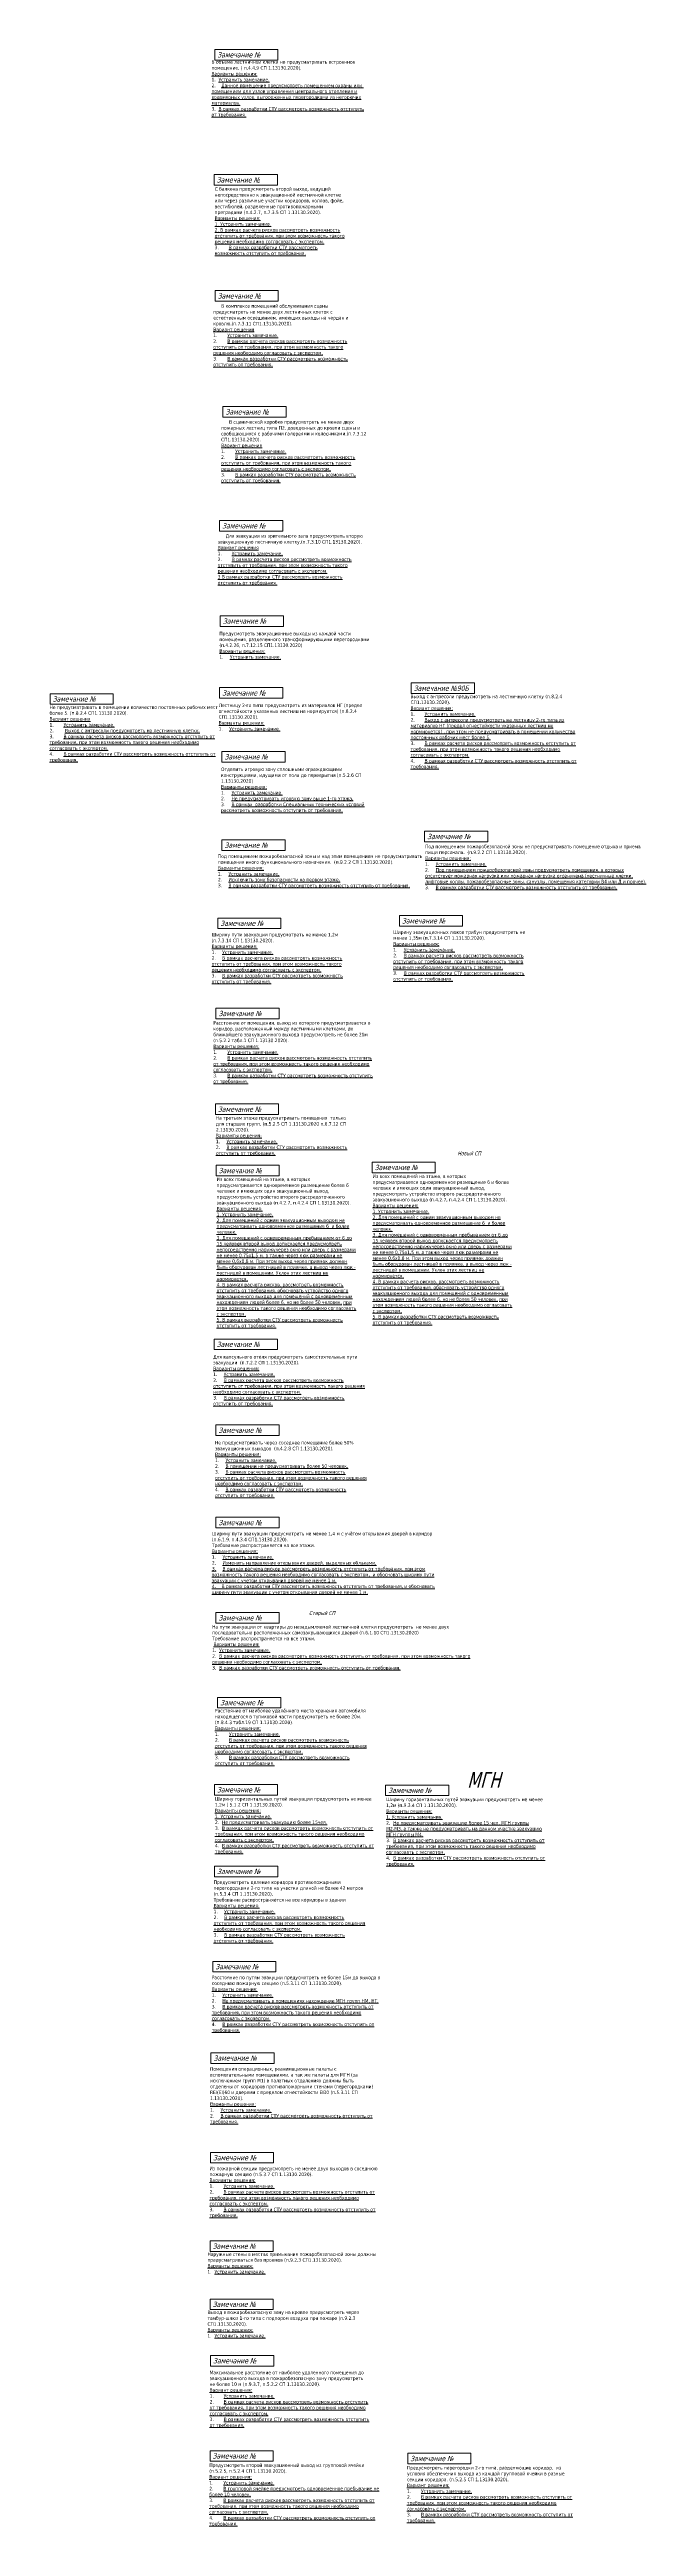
# Model space of a CAD drawing. Header units: millimetres. Extents: x -204396 to 1997851, y -2958255 to 237418.
# Drawn here: x 136536 to 236782, y -2095295 to -1672044 of the extents above; entities that cross this region are included whole.
import ezdxf

# ---------------------------------------------------------------- set-up
doc = ezdxf.new("R2010")
doc.units = ezdxf.units.MM
doc.layers.add('экспертиза', color=1, linetype='Continuous', lineweight=0)
doc.styles.add('ЭКСПЕРТИЗА', font='tahoma.ttf')

msp = doc.modelspace()

# ---------------------------------------------------------------- linework, layer by layer
at = {"layer": 'экспертиза', "lineweight": 0}
for points in [[(164749, -1672044), (175549, -1672044), (175549, -1673844), (164749, -1673844), (164749, -1672044)], [(164813, -1713245), (175613, -1713245), (175613, -1715045), (164813, -1715045), (164813, -1713245)], [(166154, -1733058), (176954, -1733058), (176954, -1734858), (166154, -1734858), (166154, -1733058)], [(165574, -1752525), (176374, -1752525), (176374, -1754325), (165574, -1754325), (165574, -1752525)], [(165700, -1768808), (176500, -1768808), (176500, -1770608), (165700, -1770608), (165700, -1768808)], [(165580, -1781077), (176380, -1781077), (176380, -1782877), (165580, -1782877), (165580, -1781077)], [(198294, -1780277), (209094, -1780277), (209094, -1782077), (198294, -1782077), (198294, -1780277)], [(136625, -1782118), (147425, -1782118), (147425, -1783918), (136625, -1783918), (136625, -1782118)], [(200596, -1805614), (211396, -1805614), (211396, -1807414), (200596, -1807414), (200596, -1805614)], [(165261, -1820454), (176061, -1820454), (176061, -1822254), (165261, -1822254), (165261, -1820454)], [(196282, -1820030), (207082, -1820030), (207082, -1821830), (196282, -1821830), (196282, -1820030)], [(164964, -1835862), (175764, -1835862), (175764, -1837662), (164964, -1837662), (164964, -1835862)], [(191624, -1862170), (202424, -1862170), (202424, -1863970), (191624, -1863970), (191624, -1862170)], [(164982, -1862699), (175782, -1862699), (175782, -1864499), (164982, -1864499), (164982, -1862699)], [(164952, -1907072), (175752, -1907072), (175752, -1908872), (164952, -1908872), (164952, -1907072)], [(164952, -1922855), (175752, -1922855), (175752, -1924655), (164952, -1924655), (164952, -1922855)], [(164952, -1939129), (175752, -1939129), (175752, -1940929), (164952, -1940929), (164952, -1939129)], [(164693, -1968516), (175493, -1968516), (175493, -1970316), (164693, -1970316), (164693, -1968516)], [(193938, -1968611), (204738, -1968611), (204738, -1970411), (193938, -1970411), (193938, -1968611)], [(164719, -1982463), (175519, -1982463), (175519, -1984263), (164719, -1984263), (164719, -1982463)], [(164101, -2014369), (174901, -2014369), (174901, -2016169), (164101, -2016169), (164101, -2014369)], [(164025, -2066078), (174825, -2066078), (174825, -2067878), (164025, -2067878), (164025, -2066078)], [(163944, -2082345), (174744, -2082345), (174744, -2084145), (163944, -2084145), (163944, -2082345)], [(197706, -2082783), (208506, -2082783), (208506, -2084583), (197706, -2084583), (197706, -2082783)]]:
    msp.add_lwpolyline(points, dxfattribs=at)
at = {"layer": 'экспертиза', "color": 4, "lineweight": 0}
for points in [[(164646, -1693414), (175446, -1693414), (175446, -1695214), (164646, -1695214), (164646, -1693414)], [(165982, -1792003), (176782, -1792003), (176782, -1793803), (165982, -1793803), (165982, -1792003)], [(165982, -1807101), (176782, -1807101), (176782, -1808901), (165982, -1808901), (165982, -1807101)], [(164854, -1852222), (175654, -1852222), (175654, -1854022), (164854, -1854022), (164854, -1852222)], [(165236, -1953630), (176036, -1953630), (176036, -1955430), (165236, -1955430), (165236, -1953630)], [(164405, -1998735), (175205, -1998735), (175205, -2000535), (164405, -2000535), (164405, -1998735)], [(164015, -2031384), (174815, -2031384), (174815, -2033184), (164015, -2033184), (164015, -2031384)], [(163955, -2046499), (174755, -2046499), (174755, -2048299), (163955, -2048299), (163955, -2046499)], [(163953, -2056430), (174753, -2056430), (174753, -2058230), (163953, -2058230), (163953, -2056430)]]:
    msp.add_lwpolyline(points, dxfattribs=at)
at = {"layer": 'экспертиза', "lineweight": 0, "elevation": 0}
msp.add_lwpolyline([(164649, -1892395), (175449, -1892395), (175449, -1894195), (164649, -1894195), (164649, -1892395)], dxfattribs=at)

# ---------------------------------------------------------------- texts
at = {"layer": 'экспертиза', "lineweight": 0, "style": 'ЭКСПЕРТИЗА', "oblique": 14.99998, "width": 0.8}
for s, p in [('Замечание №', (165199, -1673394)), ('Замечание №', (165263, -1714595)), ('Замечание №', (166604, -1734408)), ('Замечание №', (166024, -1753875)), ('Замечание №', (166150, -1770158)), ('Замечание №', (166030, -1782427)), ('Замечание №90Б', (198744, -1781627)), ('Замечание №', (137075, -1783468)), ('Замечание №', (201046, -1806964)), ('Замечание №', (165711, -1821804)), ('Замечание №', (196732, -1821380)), ('Замечание №', (165414, -1837212)), ('Замечание №', (165432, -1864049)), ('Замечание №', (192074, -1863520)), ('Замечание №', (165099, -1893745)), ('Замечание №', (165402, -1908422)), ('Замечание №', (165402, -1924205)), ('Замечание №', (165402, -1940479)), ('Замечание №', (165143, -1969866)), ('Замечание №', (194388, -1969961)), ('Замечание №', (165169, -1983813)), ('Замечание №', (164551, -2015719)), ('Замечание №', (164475, -2067428)), ('Замечание №', (164394, -2083695)), ('Замечание №', (198156, -2084133))]:
    msp.add_text(s, height=900, dxfattribs=at).set_placement(p)
at = {"layer": 'экспертиза', "color": 4, "lineweight": 0, "style": 'ЭКСПЕРТИЗА', "oblique": 14.99998, "width": 0.8}
for p in [(165096, -1694764), (166432, -1793353), (166432, -1808451), (165304, -1853572), (165686, -1954980), (164855, -2000085), (164465, -2032734), (164405, -2047849), (164403, -2057780)]:
    msp.add_text('Замечание №', height=900, dxfattribs=at).set_placement(p)
at = {"layer": 'экспертиза', "color": 2, "lineweight": 0, "style": 'ЭКСПЕРТИЗА', "oblique": 14.99998, "width": 0.8}
for s, height, p in [('Новый СП', 675, (206216, -1861014)), ('Старый СП', 675, (180854, -1939552)), ('МГН', 2700, (207873, -1969078))]:
    msp.add_text(s, height=height, dxfattribs=at).set_placement(p)
at = {"layer": 'экспертиза', "lineweight": 0, "ltscale": 100, "char_height": 600, "attachment_point": 1, "style": 'ЭКСПЕРТИЗА'}
for s, insert, width in [('В объеме лестничной клетки не предусматривать встроенное помещение. ( п.4.4.9 СП 1.13130.2020).\\P\\pt1200;{\\L\\C6;Варианты решения:\\P\\l1.^I\\LУстранить замечание.\\P\\l2.^I\\L  Данное помещение предусмотреть помещением охраны или  помещением для узлов управления центрального отопления и водомерных узлов, выгороженных перегородками из негорючих материалов.\\P\\l3.^I\\LВ рамках разработки СТУ рассмотреть возможность отступить от требования. }', (164202, -1673876), 25132.27), ('Предусмотреть эвакуационные выходы из каждой части помещения, разделенного трансформирующими перегородками (п.4.2.26, п.7.12.15 СП1.13130.2020){\\L\\C6;\\PВарианты решения: \\P\\pt1800;\\l1.^I\\LУстранить замечание.}', (165547, -1771535), 25154.37), ('Не предусматривать в помещении количество постоянных рабочих мест более 5. (п.8.2.4 СП1.13130.2020).{\\L\\C6;\\PВариант решения\\P\\l1.^I\\LУстранить замечание.\\P\\l2.^I\\L Выход с антресоли предусмотреть на лестничную клетку.\\P\\l3.^I\\LВ рамках расчета рисков рассмотреть возможность отступить от требования, при этом возможность такого решения необходимо согласовать с экспертом.\\H0.91667x;\\l\\C0;\\P\\H1.09091x;\\C6;4.^I\\LВ рамках разработки СТУ рассмотреть возможность отступить от требования. }', (136536, -1784121), 28170.29), ('Лестницу 2-го типа предусмотреть из материалов НГ (предел огнестойкости указанных лестниц не нормируется) (п.8.2.4 СП1.13130.2020).\\P{\\L\\C6;Варианты решения: \\P\\pt1800;\\l1.^I\\LУстранить замечание.}', (165427, -1783804), 25154.37), ('Выход с антресоли предусмотреть на лестничную клетку (п.8.2.4 СП1.13130.2020).{\\L\\C6;\\PВариант решения:\\P\\l1.^I\\LУстранить замечание.\\P\\l2.^I\\LВыход с антресоли предусмотреть на лестницу 2-го типа из материалов НГ (предел огнестойкости указанных лестниц не нормируется) , при этом не предусматривать в помещении количество постоянных рабочих мест более 5. \\P\\l3.^I\\LВ рамках расчета рисков рассмотреть возможность отступить от требования, при этом возможность такого решения необходимо согласовать с экспертом.\\H0.91667x;\\l\\C0;\\P\\H1.09091x;\\C6;4.^I\\LВ рамках разработки СТУ рассмотреть возможность отступить от требования. }', (198205, -1782281), 28170.29), ('Под помещением пожаробезопасной зоны не предусматривать помещение {\\C2;отдыха и приема пищи персонала.}  (п.9.2.2 СП 1.13130.2020).{\\L\\C6;\\P\\pt1200;Варианты решения:\\P\\pt1800;\\l1.^I\\LУстранить замечание.\\P\\l\\C2;2.^I\\LПод помещением пожаробезопасной зоны предусмотреть помещения, в которых отсутствует пожарная нагрузка или пожарная нагрузка ограничена (лестничные клетки, лифтовые холлы, пожаробезопасные зоны, санузлы, помещения категории В4 или Д и прочее).\\P\\l\\C6;3.^I\\LВ рамках разработки СТУ рассмотреть возможность отступить\\~от\\~требования.}', (200689, -1807918), 36725.58), ('Из всех помещений на этаже, в которых предусматривается одновременное размещение более 6 человек и имеющих один эвакуационный выход, предусмотреть устройство второго рассредоточенного эвакуационного выхода (п.4.2.7, п.4.2.4 СП 1.13130.2020).\\P{\\L\\C6;Варианты решения:\\P1. Устранить замечание.\\P2. Для помещений с одним эвакуационным выходом не предусматривать одновременное размещение 6  и более человек. \\P3. Для помещений с одновременным пребыванием от 6 до 15 человек второй выход допускается предусмотреть непосредственно наружучерез окно или дверь с размерами не менее 0,75х1,5 м, а также через люк размерами не менее 0,6х0,8 м. При этом выход через приямок должен быть оборудован лестницей в приямке, а выход через люк - лестницей в помещении. Уклон этих лестниц не нормируется.\\P4. В рамках расчета рисков, рассмотреть возможность отступить от требования, обосновать устройство одного эвакуационного выхода для помещений с одновременным нахождением людей более 6, но не более\\~50\\~человек, при этом возможность такого решения необходимо согласовать с экспертом.\\H0.91667x;\\l\\C0;\\P\\pt1800;\\H1.09091x;\\L\\C6;5. В рамках разработки СТУ рассмотреть возможность отступить от требования. }', (165079, -1864799), 22739.99), ('Из всех помещений на этаже, в которых предусматривается одновременное размещение 6 и более человек и имеющих один эвакуационный выход, предусмотреть устройство второго рассредоточенного эвакуационного выхода (п.4.2.7, п.4.2.4 СП 1.13130.2020).\\P{\\L\\C6;Варианты решения:\\P1. Устранить замечание.\\P2. Для помещений с одним эвакуационным выходом не предусматривать одновременное размещение 6  и более человек. \\P3. Для помещений с одновременным пребыванием от 6 до 15 человек второй выход допускается предусмотреть непосредственно наружучерез окно или дверь с размерами не менее 0,75х1,5 м, а также через люк размерами не менее 0,6х0,8 м. При этом выход через приямок должен быть оборудован лестницей в приямке, а выход через люк - лестницей в помещении. Уклон этих лестниц не нормируется.\\P4. В рамках расчета рисков, рассмотреть возможность отступить от требования, обосновать устройство одного эвакуационного выхода для помещений с одновременным нахождением людей более 6, но не более\\~50\\~человек, при этом возможность такого решения необходимо согласовать с экспертом.\\H0.91667x;\\l\\C0;\\P\\pt1800;\\H1.09091x;\\L\\C6;5. В рамках разработки СТУ рассмотреть возможность отступить от требования. }', (191721, -1864270), 22739.99), ('Для капсульного отеля предусмотреть самостоятельные пути эвакуации  (п.7.2.2 СП 1.13130.2020).\\P{\\L\\C6;Варианты решения: \\P\\pt1800;\\l1.^I\\LУстранить замечание.\\P\\l2.^I\\LВ рамках расчета рисков рассмотреть возможность отступить от требования, при этом возможность такого решения необходимо согласовать с экспертом.\\H0.91667x;\\l\\C0;\\P\\H1.09091x;\\C6;3.^I\\LВ рамках разработки СТУ рассмотреть возможность отступить от требования. }', (164496, -1895121), 25154.37), ('Не предусматривать через соседнее помещение более 50% эвакуационных выходов  (п.4.2.8 СП 1.13130.2020).\\P{\\L\\C6;Варианты решения: \\P\\pt1800;\\l1.^I\\LУстранить замечание.\\P\\l2.^I\\LВ помещении не предусматривать более 50 человек.\\P\\l3.^I\\LВ рамках расчета рисков рассмотреть возможность отступить от требования, при этом возможность такого решения необходимо согласовать с экспертом.\\H0.91667x;\\l\\C0;\\P\\H1.09091x;\\C6;4.^I\\LВ рамках разработки СТУ рассмотреть возможность отступить от требования. }', (164800, -1909799), 25154.37), ('\\pt1200;Ширину пути эвакуации предусмотреть не менее 1,4 м с учётом открывания дверей в коридор (п.6.1.9, п.4.3.4 СП1.13130.2020).{\\L\\C6;\\P}Требование распространяется на все этажи.{\\L\\C6;\\PВарианты решения:\\P\\pt1800;\\l1.^I\\LУстранить замечание.\\P\\l2.^I\\LИзменить направление открывания дверей, выделеных облаками.\\P3.^IВ рамках расчета рисков рассмотреть возможность отступить от требования, при этом возможность такого решения необходимо согласовать с экспертом,  и обосновать ширину пути эвакуации с учетом открывания дверей не менее 1 м.\\H0.91667x;\\l\\C0;\\P\\pt1200;\\H1.09091x;\\L\\C6;4.    В рамках разработки СТУ рассмотреть возможность отступить от требования, и обосновать ширину пути эвакуации с учетом открывания дверей не менее 1 м.}', (164270, -1925342), 36725.58), ('\\pt1200;На пути эвакуации от квартиры до незадымляемой лестничной клетки предусмотреть  не менее двух последовательно расположенных самозакрывающихся дверей (п.6.1.10 СП1.13130.2020)\\PТребование распространяется на все этажи.\\P {\\L\\C6;Варианты решения:\\P\\l1.^I\\LУстранить замечание.\\P\\l2.^I\\LВ рамках расчета рисков рассмотреть возможность отступить от требования, при этом возможность такого решения необходимо согласовать с экспертом.\\P\\l3.^I\\LВ рамках разработки СТУ рассмотреть возможность отступить\\~от\\~требования.}', (164312, -1941261), 43643.98), ('Ширину горизонтальных путей эвакуации предусмотреть не менее 1,2м{\\C2; }( 5.1.2 СП 1.13130.2020).\\P\\pt1200;{\\L\\C6;Варианты решения:\\P1. Устранить замечание.\\P\\l2.^I\\LНе предусматривать эвакуацию более 15чел.\\P\\l3.^I\\LВ рамках расчета рисков рассмотреть возможность отступить от требования, при этом возможность такого решения необходимо согласовать с экспертом.\\P\\l4.^I\\LВ рамках разработки СТУ рассмотреть возможность отступить от требования. }', (164793, -1970662), 25996.35), ('Ширину горизонтальных путей эвакуации предусмотреть не менее 1,2м{\\C2; }(п.9.3.4 СП 1.13130.2020).\\P\\pt1200;{\\L\\C6;Варианты решения:\\P1. Устранить замечание.\\P\\l2.^I\\LНе предусматривать эвакуацию более 15 чел. МГН группы М2-М3, а также не предусматривать на данном участке эвакуацию МГН группы М4.\\P\\l3.^I\\LВ рамках расчета рисков рассмотреть возможность отступить от требования, при этом возможность такого решения необходимо согласовать с экспертом.\\P\\l4.^I\\LВ рамках разработки СТУ рассмотреть возможность отступить от требования. }', (194038, -1970757), 25996.35), ('Предусмотреть деление коридора противопожарными перегородками 2-го типа на участки длиной не более 42 метров (п.5.3.4 СП 1.13130.2020).\\PТребование распространяется на все коридоры в здании\\P{\\L\\C6;Варианты решения: \\P\\pt1800;\\l1.^I\\LУстранить замечание.\\P\\l2.^I\\LВ рамках расчета рисков рассмотреть возможность отступить от требования, при этом возможность такого решения необходимо согласовать с экспертом.\\H0.91667x;\\l\\C0;\\P\\H1.09091x;\\C6;3.^I\\LВ рамках разработки СТУ рассмотреть возможность отступить от требования. }', (164567, -1984907), 25154.37), ('Помещения операционных, реанимационные палаты с вспомогательными помещениями, а так же палаты для МГН (за исключением групп М1) в палатных отделениях должны быть отделены от коридоров противопожарными стенами (перегородками) REI(EI)60 и дверями с пределом огнестойкости EI30 (п.5.3.11 СП 1.13130.2020).\\P{\\L\\C6;Варианты решения: \\P\\pt1800;\\l1.^I\\LУстранить замечание.\\P\\l2.^I\\LВ рамках разработки СТУ рассмотреть возможность отступить от требования. }', (163948, -2016813), 27243.81)]:
    msp.add_mtext(s, dxfattribs=dict(at, insert=insert, width=width))
at = {"layer": 'экспертиза', "color": 4, "lineweight": 0, "ltscale": 100, "char_height": 600, "attachment_point": 1, "style": 'ЭКСПЕРТИЗА'}
for s, insert, width in [('С балкона предусмотреть второй выход, ведущий непосредственно к эвакуационной лестничной клетке или через различные участки коридоров, холлов, фойе, вестибюлей, разделенные противопожарными преградами (п.4.2.7, п.7.3.5 СП 1.13130.2020).\\P\\pt1200;{\\L\\C6;Варианты решения:\\P1. Устранить замечание.\\P2. В рамках расчета рисков рассмотреть возможность отступить от требования, при этом возможность такого решения необходимо согласовать с экспертом.\\H0.91667x;\\l\\C0;\\P\\ptz;\\H1.09091x;\\C6;3.^I\\LВ рамках разработки СТУ рассмотреть возможность отступить от требования. }', (164746, -1695560), 21437.28), ('Отделить игровую зону сплошными ограждающими конструкциями, идущими от пола до перекрытия (п.5.2.6 СП 1.13130.2020)\\P{\\L\\C6;Варианты решения: \\P\\pt1800;\\l1.^I\\LУстранить замечание.\\P\\l2.^I\\LНе предусматривать игровую зону выше 1-го этажа.\\P\\l3.^I\\LВ рамках  разработки Специальных технических условий рассмотреть возможность отступить от требования.}', (165829, -1794730), 25154.37), ('\\pt1200;Под помещением пожаробезопасной зоны и над этим помещением не предусматривать помещения иного функционального назначения.  (п.9.2.2 СП 1.13130.2020).{\\L\\C6;\\PВарианты решения:\\P\\pt1800;\\l1.^I\\LУстранить замечание.\\P\\l2.^I\\LИсключить зону безопасности на первом этаже.\\P\\l3.^I\\LВ рамках разработки СТУ рассмотреть возможность отступить\\~от\\~требования.}', (165299, -1809588), 36725.58), ('На третьем этаже предусматривать помещения  только для старших групп. (п.5.2.5 СП 1.13130.2020 п.6.7.12 СП 2.13130.2020).\\P{\\L\\C6;Варианты решения: \\P\\pt1800;\\l1.^I\\LУстранить замечание.\\P\\l2.^I\\LВ рамках разработки СТУ рассмотреть возможность отступить от требования. }', (164951, -1854322), 22739.99), ('Расстояние от наиболее удалённого места хранения автомобиля находящегося в тупиковой части предусмотреть не более 20м. (п.8.4.3 табл.19 СП 1.13130.2020).\\P{\\L\\C6;Варианты решения:\\P\\l1.^I\\LУстранить замечание.\\P\\l2.^I\\LВ рамках расчета рисков рассмотреть возможность отступить от требования, при этом возможность такого решения необходимо согласовать с экспертом.\\P\\l3.^I\\LВ рамках разработки СТУ рассмотреть возможность отступить от требования. }', (164791, -1955594), 25338.67), ('Расстояние по путям эвакуции предусмотреть не более 15м до выхода в соседнюю пожарную секцию (п.5.3.11 СП 1.13130.2020).\\P{\\L\\C6;Варианты решения: \\P\\pt1800;\\l1.^I\\LУстранить замечание.\\P\\l2.^I\\LНе предусматривать в помещениях нахождение МГН групп НМ, НТ.\\P\\l3.^I\\LВ рамках расчета рисков рассмотреть возможность отступить от требования, при этом возможность такого решения необходимо согласовать с экспертом.\\P\\l4.^I\\LВ рамках разработки СТУ рассмотреть возможность отступить от требования. }', (164253, -2001178), 28950.26), ('Из пожарной секции предусмотреть не менее двух выходов в соседнюю пожарную секцию (п.5.3.7 СП 1.13130.2020).\\P{\\L\\C6;Варианты решения:\\P\\l1.^I\\LУстранить замечание.\\P\\l2.^I\\LВ рамках расчета рисков рассмотреть возможность отступить от требования, при этом возможность такого решения необходимо согласовать с экспертом.\\P\\l3.^I\\LВ рамках разработки СТУ рассмотреть возможность отступить от требования. }', (163862, -2033828), 28950.26), ('\\pt1200;Наружные стены в местах примыкания пожаробезопасной зоны должны предусматриваться без проемов (п.9.2.3 СП1.13130.2020).{\\L\\C6;\\PВарианты решения:\\P\\l1.^I\\LУстранить замечание.}', (163509, -2048463), 29427.02), ('\\pt1200;Выход в пожаробезопасную зону на кровле предусмотреть через тамбур-шлюз 1-го типа с подпором воздуха при пожаре (п.9.2.3 СП1.13130.2020).{\\L\\C6;\\PВарианты решения:\\P\\l1.^I\\LУстранить замечание.}', (163507, -2058394), 29427.02)]:
    msp.add_mtext(s, dxfattribs=dict(at, insert=insert, width=width))
at = {"layer": 'экспертиза', "lineweight": 0, "ltscale": 100, "transparency": 33554687, "char_height": 600, "attachment_point": 1, "style": 'ЭКСПЕРТИЗА'}
for s, insert, width in [('\\pi1350;В комплексе помещений обслуживания сцены  предусматреть не менее двух лестничных клеток с естественным освещением, имеющих выходы на чердак и кровлю.(п.7.3.11 СП1.13130.2020).\\P\\pi0;{\\L\\C6;Вариант решения\\P\\pt2400;\\l1.^I\\LУстранить замечание.\\P\\l2.^I\\LВ рамках расчета рисков рассмотреть возможность отступить от требования, при этом возможность такого решения необходимо согласовать с экспертом.\\H0.91667x;\\l\\C0;\\P\\H1.09091x;\\C6;3.^I\\LВ рамках разработки СТУ рассмотреть возможность отступить от требования. }', (164503, -1715574), 23702.99), ('\\pi1350;В сценической коробке предусмотреть не менее двух пожарных лестниц типа П2, доведенных до кровли сцены и сообщающихся с рабочими галереями и колосниками.(п.7.3.12 СП1.13130.2020).\\P\\pi0;{\\L\\C6;Вариант решения\\P\\pt2400;\\l1.^I\\LУстранить замечание.\\P\\l2.^I\\LВ рамках расчета рисков рассмотреть возможность отступить от требования, при этом возможность такого решения необходимо согласовать с экспертом.\\H0.91667x;\\l\\C0;\\P\\H1.09091x;\\C6;3.^I\\LВ рамках разработки СТУ рассмотреть возможность отступить от требования. }', (165845, -1735388), 23702.99), ('\\pi1350;Для эвакуации из зрительного зала предусмотреть вторую эвакуационную лестничную клетку.(п.7.3.10 СП1.13130.2020).\\P\\pi0;{\\L\\C6;Вариант решения\\P\\pt2400;\\l1.^I\\LУстранить замечание.\\P\\l2.^I\\LВ рамках расчета рисков рассмотреть возможность отступить от требования, при этом возможность такого решения необходимо согласовать с экспертом.\\H0.91667x;\\l\\C0;\\P\\ptz;\\H1.09091x;\\L\\C6;3 В рамках разработки СТУ рассмотреть возможность отступить от требования. }', (165264, -1754855), 23702.99), ('Ширину пути эвакуации предусмотреть не менее 1,2м (п.7.3.14 СП 1.13130.2020).\\P{\\L\\C6;Варианты решения: \\P\\pt1800;\\l1.^I\\LУстранить замечание.\\P\\l2.^I\\LВ рамках расчета рисков рассмотреть возможность отступить от требования, при этом возможность такого решения необходимо согласовать с экспертом.\\H0.91667x;\\l\\C0;\\P\\H1.09091x;\\C6;3.^I\\LВ рамках разработки СТУ рассмотреть возможность отступить от требования. }', (164227, -1822987), 23702.99), ('Ширину эвакуационных люков трибун предусмотреть не менее 1,35м (п.7.3.14 СП 1.13130.2020).\\P{\\L\\C6;Варианты решения: \\P\\pt1800;\\l1.^I\\LУстранить замечание.\\P\\l2.^I\\LВ рамках расчета рисков рассмотреть возможность отступить от требования, при этом возможность такого решения необходимо согласовать с экспертом.\\H0.91667x;\\l\\C0;\\P\\H1.09091x;\\C6;3.^I\\LВ рамках разработки СТУ рассмотреть возможность отступить от требования. }', (195248, -1822563), 23702.99), ('Расстояние от помещения, выход из которого предусматривается в коридор, расположенный между лестничными клетками, до ближайшего эвакуационного выхода предусмотреть не более 20м (п.5.2.2 табл.1 СП 1.13130.2020).\\P{\\L\\C6;Варианты решения:\\P\\l1.^I\\LУстранить замечание.\\P\\l2.^I\\LВ рамках расчета рисков рассмотреть возможность отступить от требования, при этом возможность такого решения необходимо согласовать с экспертом.\\H0.91667x;\\l\\C0;\\P\\H1.09091x;\\C6;3.^I\\LВ рамках разработки СТУ рассмотреть возможность отступить от требования. }', (164512, -1838061), 26836.95), ('Максимальное расстояние от наиболее удаленного помещения до эвакуационного выхода в пожаробезопасную зону предусмотреть не более {\\C2;10} м (п.9.3.7, п.5.2.2 СП 1.13130.2020).{\\A1;\\P\\L\\C6;Вариант решения:\\P\\l1.^I\\LУстранить замечание. \\P\\A0;\\l2.^I\\LВ рамках расчета рисков рассмотреть возможность отступить от требования, при этом возможность такого решения необходимо согласовать с экспертом.\\l\\C0;\\P\\C6;3.^I\\LВ рамках разработки СТУ рассмотреть возможность отступить от требования. }', (163880, -2068688), 26101.14), ('Предусмотреть второй эвакуационный выход из групповой ячейки (п.5.2.5, п.5.2.4 СП 1.13130.2020).{\\A1;\\P\\L\\C6;Вариант решения:\\P\\l1.^I\\LУстранить замечание. \\P\\l2.^I\\LВ групповой ячейке предусмотреть одновременное пребывание не более 10 человек.\\P\\A0;\\l3.^I\\LВ рамках расчета рисков рассмотреть возможность отступить от требования, при этом возможность такого решения необходимо согласовать с экспертом.\\l\\C0;\\P\\C6;4.^I\\LВ рамках разработки СТУ рассмотреть возможность отступить от требования. }', (163827, -2084522), 28102.28), ('Предусмотреть перегородки 2-го типа, разделяющие коридор,  из условия обеспечения выхода из каждой групповой ячейки в разные секции коридора. (п.5.2.5 СП 1.13130.2020).{\\A1;\\P\\L\\C6;Вариант решения:\\P\\l1.^I\\LУстранить замечание. \\P\\A0;\\l2.^I\\LВ рамках расчета рисков рассмотреть возможность отступить от требования, при этом возможность такого решения необходимо согласовать с экспертом.\\l\\C0;\\P\\C6;3.^I\\LВ рамках разработки СТУ рассмотреть возможность отступить от требования. }', (197589, -2084961), 28102.28)]:
    msp.add_mtext(s, dxfattribs=dict(at, insert=insert, width=width))

doc.saveas('drawing.dxf')
